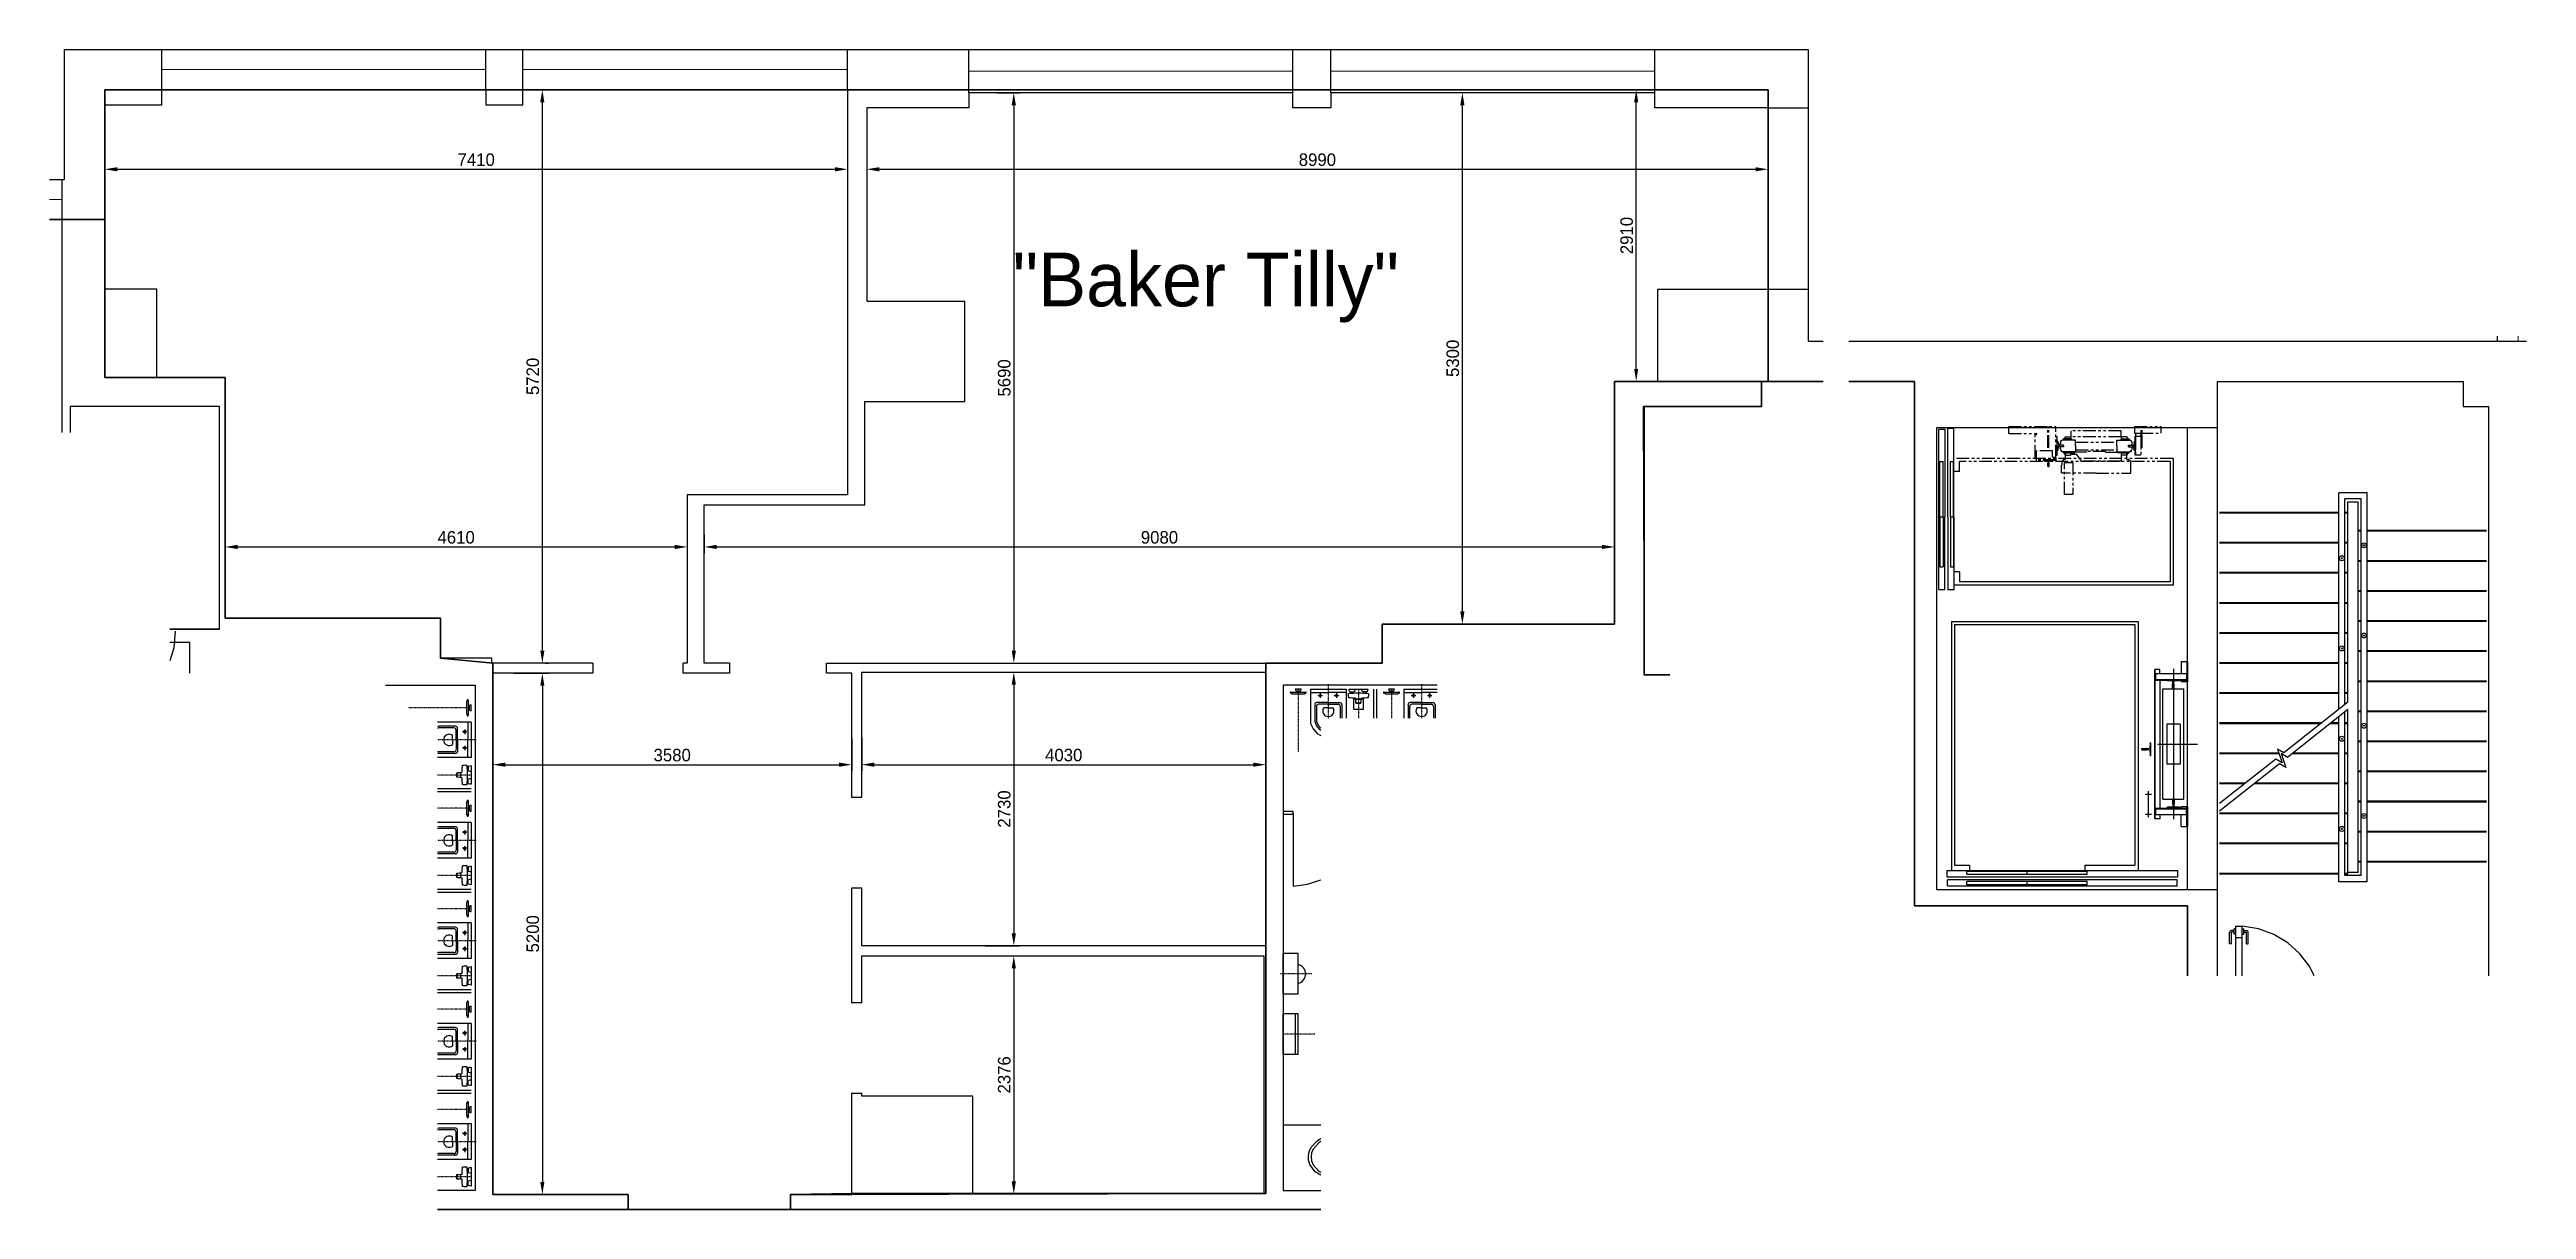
# Model space of a CAD drawing. Header units: millimetres. Extents: x 1205159 to 1229863, y -139562 to -127992.
import ezdxf

# ---------------------------------------------------------------- set-up
doc = ezdxf.new("R2010")
doc.units = ezdxf.units.MM
for name, pattern in [('DASHDOT2', [12.7, 6.35, -3.175, 0, -3.175]), ('HIDDEN2', [4.7625, 3.175, -1.5875]), ('PHANTOMX2', [127, 63.5, -12.7, 12.7, -12.7, 12.7, -12.7])]:
    doc.linetypes.add(name, pattern=pattern)
for name, color, linetype in [('Lift', 7, 'Continuous'), ('Meheccer', 7, 'Continuous'), ('OFFICE_BOUNDARY', 3, 'Continuous'), ('Pillekan', 7, 'Continuous'), ('Qapi', 7, 'Continuous'), ('Santexnika', 7, 'Continuous')]:
    doc.layers.add(name, color=color, linetype=linetype)

msp = doc.modelspace()

# ---------------------------------------------------------------- texts
at = {"color": 0, "transparency": 16777216, "char_height": 125, "attachment_point": 5}
for s, insert in [('7410', (1209414, -129091)), ('8990', (1217804, -129091)), ('4610', (1209214, -132858)), ('9080', (1216229, -132858)), ('3580', (1211369, -135030)), ('4030', (1215274, -135030))]:
    msp.add_mtext(s, dxfattribs=dict(at, insert=insert))
at = {"color": 0, "transparency": 16777216, "char_height": 125, "attachment_point": 5, "rotation": 90}
for s, insert in [('2910', (1220889, -129847)), ('5300', (1219155, -131072)), ('5720', (1209979, -131252)), ('5690', (1214681, -131267)), ('2730', (1214681, -135567)), ('5200', (1209979, -136812)), ('2376', (1214681, -138219))]:
    msp.add_mtext(s, dxfattribs=dict(at, insert=insert))
at = {"color": 1, "lineweight": 30, "insert": (1212176, -130017), "char_height": 536, "attachment_point": 1}
msp.add_mtext_dynamic_manual_height_columns('\\A1;             {\\C256;\\c0;"Baker Tilly"   }', width=16951.92, gutter_width=8.37, heights=[-694], dxfattribs=at)

# ---------------------------------------------------------------- linework, layer by layer
for p, q in [((1205309, -129287), (1205309, -127992)), ((1205309, -127992), (1222699, -127992)), ((1222699, -127992), (1222699, -130902)), ((1206279, -128542), (1206279, -128392)), ((1206279, -128392), (1209509, -128392)), ((1209509, -128392), (1209509, -128542)), ((1209879, -128542), (1209879, -128392)), ((1209879, -128392), (1213119, -128392)), ((1213119, -128392), (1213119, -132432)), ((1205709, -130382), (1205709, -128542)), ((1205709, -128542), (1206279, -128542)), ((1209509, -128542), (1209879, -128542)), ((1205159, -129287), (1205309, -129287)), ((1205283, -129687), (1205159, -129687)), ((1205283, -131812), (1205283, -129687)), ((1206229, -130382), (1205709, -130382)), ((1206229, -131262), (1206229, -130382)), ((1222699, -130902), (1222849, -130902)), ((1223103, -130902), (1229573, -130902)), ((1229573, -130902), (1229573, -130852)), ((1229573, -130902), (1229863, -130902)), ((1206909, -131262), (1206229, -131262)), ((1206909, -133662), (1206909, -131262)), ((1222849, -131302), (1222233, -131302)), ((1222233, -131302), (1222233, -131552)), ((1223758, -131302), (1223103, -131302)), ((1223758, -136532), (1223758, -131302)), ((1226783, -131762), (1226783, -131302)), ((1226783, -131302), (1229233, -131302)), ((1226783, -131762), (1226783, -131302)), ((1226783, -131302), (1229233, -131302)), ((1229233, -131302), (1229233, -131552)), ((1229233, -131302), (1229233, -131552)), ((1206853, -131552), (1205363, -131552)), ((1205363, -131552), (1205363, -131812)), ((1206853, -133772), (1206853, -131552)), ((1222233, -131552), (1221053, -131552)), ((1221053, -131552), (1221064, -134232)), ((1229233, -131552), (1229483, -131552)), ((1229233, -131552), (1229483, -131552)), ((1229483, -131552), (1229483, -137232)), ((1229483, -131552), (1229483, -137232)), ((1223983, -136372), (1223983, -131762)), ((1223983, -131762), (1226783, -131762)), ((1223983, -136372), (1223983, -131762)), ((1223983, -131762), (1226783, -131762)), ((1213119, -132432), (1211519, -132432)), ((1211519, -132432), (1211519, -134112)), ((1206359, -133772), (1206853, -133772)), ((1209059, -133662), (1206909, -133662)), ((1209059, -134062), (1209059, -133662)), ((1206359, -133902), (1206553, -133902)), ((1206553, -133902), (1206553, -134212)), ((1209569, -134062), (1209059, -134062)), ((1209569, -134112), (1209569, -134062)), ((1210579, -134112), (1209569, -134112)), ((1211519, -134112), (1211479, -134112)), ((1208509, -134332), (1209403, -134332)), ((1209403, -134332), (1209403, -139372)), ((1218999, -134332), (1217463, -134332)), ((1217463, -134332), (1217463, -139372)), ((1218999, -134332), (1217463, -134332)), ((1217463, -134332), (1217463, -139372)), ((1221064, -134232), (1221319, -134230)), ((1226483, -136532), (1223758, -136532)), ((1226783, -136372), (1223983, -136372)), ((1226783, -136372), (1223983, -136372)), ((1226483, -137232), (1226483, -136532)), ((1226783, -137232), (1226783, -136372)), ((1226783, -137232), (1226783, -136372)), ((1209403, -139372), (1209029, -139372)), ((1210929, -139562), (1209029, -139562)), ((1217839, -139562), (1212549, -139562)), ((1217463, -139372), (1217839, -139372)), ((1217463, -139372), (1217839, -139372))]:
    msp.add_line(p, q)
at = {"color": 18, "lineweight": 30, "true_color": 0x000000}
for p, q in [((1205709, -128392), (1222299, -128392)), ((1205709, -131262), (1205709, -128392)), ((1222299, -128392), (1222299, -131302)), ((1206909, -131262), (1205709, -131262)), ((1206909, -133662), (1206909, -131262)), ((1222299, -131302), (1220769, -131302)), ((1220769, -131302), (1220769, -133722)), ((1209059, -133662), (1206909, -133662)), ((1209059, -134062), (1209059, -133662)), ((1220769, -133722), (1218449, -133722)), ((1218449, -133722), (1218449, -134112)), ((1209579, -134112), (1209059, -134062)), ((1209579, -139412), (1209579, -134112)), ((1218449, -134112), (1217289, -134112)), ((1217289, -134112), (1217289, -139402)), ((1210929, -139412), (1209579, -139412)), ((1210929, -139562), (1210929, -139412)), ((1212549, -139562), (1210929, -139562)), ((1213159, -139402), (1212549, -139412)), ((1212549, -139412), (1212549, -139562)), ((1217289, -139402), (1213159, -139402))]:
    msp.add_line(p, q, dxfattribs=at)
at = {"color": 0, "lineweight": -2, "transparency": 16777216}
for p, q in [((1210105, -128392), (1210136, -128392)), ((1214607, -128422), (1214839, -128422)), ((1219755, -128422), (1219187, -128422)), ((1221015, -128392), (1221046, -128392)), ((1210074, -133987), (1210074, -128517)), ((1214776, -128547), (1214776, -133987)), ((1219250, -133597), (1219250, -128547)), ((1220984, -131177), (1220984, -128517)), ((1205709, -129051), (1205709, -129249)), ((1205834, -129186), (1212994, -129186)), ((1213119, -129051), (1213119, -129249)), ((1213309, -129001), (1213309, -129249)), ((1213434, -129186), (1222174, -129186)), ((1222299, -129001), (1222299, -129249)), ((1221015, -131302), (1221046, -131302)), ((1206909, -132493), (1206909, -133016)), ((1211519, -132766), (1211519, -133016)), ((1211689, -132829), (1211689, -133016)), ((1207034, -132953), (1211394, -132953)), ((1211814, -132953), (1220644, -132953)), ((1220769, -132975), (1220769, -133016)), ((1219577, -133722), (1219187, -133722)), ((1210105, -134112), (1210136, -134112)), ((1214607, -134112), (1214839, -134112)), ((1209789, -134212), (1210136, -134212)), ((1210074, -134337), (1210074, -139287)), ((1214289, -134202), (1214839, -134202)), ((1214776, -134327), (1214776, -136807)), ((1217289, -134540), (1217289, -135187)), ((1209579, -134738), (1209579, -135187)), ((1213159, -134863), (1213159, -135187)), ((1213259, -134858), (1213259, -135187)), ((1209704, -135125), (1213034, -135125)), ((1213384, -135125), (1217164, -135125)), ((1214489, -136932), (1214839, -136932)), ((1214620, -137032), (1214839, -137032)), ((1214776, -137157), (1214776, -139282)), ((1209789, -139412), (1210136, -139412)), ((1214625, -139407), (1214839, -139407))]:
    msp.add_line(p, q, dxfattribs=at)
at = {"color": 5, "lineweight": 5}
for p, q in [((1205159, -129487), (1205283, -129487)), ((1229780, -130852), (1229780, -130902))]:
    msp.add_line(p, q, dxfattribs=at)
at = {"color": 1, "lineweight": 30}
for p, q in [((1205159, -129687), (1205709, -129687)), ((1205709, -129687), (1205709, -131262)), ((1205709, -131262), (1206909, -131262)), ((1206909, -131262), (1206909, -133662)), ((1220769, -133722), (1220769, -131302)), ((1220769, -131302), (1222299, -131302)), ((1222233, -131552), (1222233, -131302)), ((1222299, -131302), (1222849, -131302)), ((1223103, -131302), (1223758, -131302)), ((1223758, -131302), (1223758, -136532)), ((1221064, -134228), (1221064, -131552)), ((1221064, -131552), (1222233, -131552)), ((1206853, -133772), (1206359, -133772)), ((1206909, -133662), (1209059, -133662)), ((1209059, -133662), (1209059, -134062)), ((1218449, -134112), (1218449, -133722)), ((1218449, -133722), (1220769, -133722)), ((1209059, -134062), (1209579, -134112)), ((1209579, -134112), (1209579, -139412)), ((1217289, -139402), (1217289, -134112)), ((1217289, -134112), (1218449, -134112)), ((1221319, -134227), (1221064, -134228)), ((1223758, -136532), (1226483, -136532)), ((1226483, -136532), (1226483, -137232)), ((1209029, -139562), (1217839, -139562)), ((1209579, -139412), (1210929, -139412)), ((1210929, -139412), (1210929, -139562)), ((1210929, -139562), (1212549, -139562)), ((1212549, -139412), (1217289, -139402)), ((1212549, -139562), (1212549, -139412))]:
    msp.add_line(p, q, dxfattribs=at)
for points in [[(1206279, -128392), (1206279, -127992)], [(1209509, -128392), (1209509, -127992)], [(1209879, -128392), (1209879, -127992)], [(1213119, -128392), (1213119, -127992)], [(1214329, -128422), (1214329, -127992)], [(1217559, -128422), (1217559, -127992)], [(1217939, -128422), (1217939, -127992)], [(1221169, -128422), (1221169, -127992)], [(1221199, -131302), (1221199, -130382), (1222299, -130382), (1222299, -128572), (1221169, -128572), (1221169, -128422), (1217939, -128422), (1217939, -128572), (1217559, -128572), (1217559, -128422), (1214329, -128422), (1214329, -128572), (1213309, -128572), (1213309, -130502)], [(1222299, -128572), (1222699, -128572)], [(1205283, -129882), (1205283, -129287)], [(1222299, -130382), (1222699, -130382)], [(1211939, -134112), (1211689, -134112), (1211689, -132532), (1213289, -132532), (1213289, -131502), (1214289, -131502), (1214289, -130502)], [(1213309, -130502), (1214289, -130502)], [(1212909, -134112), (1218449, -134112), (1218449, -133722), (1220769, -133722), (1220769, -131302), (1221199, -131302)], [(1226483, -136372), (1226483, -131762)], [(1226783, -136372), (1226783, -131762)], [(1210579, -134112), (1210579, -134212), (1209579, -134212), (1209579, -139412), (1210929, -139412), (1210929, -139562)], [(1211939, -134112), (1211939, -134212), (1211479, -134212), (1211479, -134112)], [(1213259, -135452), (1213159, -135452), (1213159, -134212), (1212909, -134212), (1212909, -134112)], [(1213259, -135452), (1213259, -134202), (1217289, -134202), (1217289, -136932), (1213259, -136932), (1213259, -136352)], [(1213259, -137502), (1213159, -137502), (1213159, -136352), (1213259, -136352)], [(1213259, -137502), (1213259, -137032), (1217269, -137032), (1217269, -139402), (1214369, -139402), (1214369, -138432), (1213259, -138432), (1213259, -138402)], [(1212549, -139412), (1213159, -139412), (1213159, -138402), (1213259, -138402)], [(1212549, -139562), (1212549, -139412)]]:
    msp.add_lwpolyline(points)
at = {"color": 5, "lineweight": 5}
for points in [[(1206279, -128192), (1209509, -128192)], [(1209879, -128192), (1213119, -128192)], [(1217559, -128207), (1214329, -128207)], [(1221169, -128207), (1217939, -128207)]]:
    msp.add_lwpolyline(points, dxfattribs=at)
at = {"color": 0, "transparency": 16777216}
for points in [[(1210053, -128517), (1210094, -128517), (1210074, -128392)], [(1214755, -128547), (1214797, -128547), (1214776, -128422)], [(1219229, -128547), (1219271, -128547), (1219250, -128422)], [(1220963, -128517), (1221004, -128517), (1220984, -128392)], [(1205834, -129165), (1205834, -129207), (1205709, -129186)], [(1212994, -129165), (1212994, -129207), (1213119, -129186)], [(1213434, -129165), (1213434, -129207), (1213309, -129186)], [(1222174, -129165), (1222174, -129207), (1222299, -129186)], [(1220963, -131177), (1221004, -131177), (1220984, -131302)], [(1207034, -132932), (1207034, -132974), (1206909, -132953)], [(1211394, -132932), (1211394, -132974), (1211519, -132953)], [(1211814, -132932), (1211814, -132974), (1211689, -132953)], [(1220644, -132932), (1220644, -132974), (1220769, -132953)], [(1219229, -133597), (1219271, -133597), (1219250, -133722)], [(1210053, -133987), (1210094, -133987), (1210074, -134112)], [(1214755, -133987), (1214797, -133987), (1214776, -134112)], [(1210053, -134337), (1210094, -134337), (1210074, -134212)], [(1214755, -134327), (1214797, -134327), (1214776, -134202)], [(1209704, -135104), (1209704, -135146), (1209579, -135125)], [(1213034, -135104), (1213034, -135146), (1213159, -135125)], [(1213384, -135104), (1213384, -135146), (1213259, -135125)], [(1217164, -135104), (1217164, -135146), (1217289, -135125)], [(1214755, -136807), (1214797, -136807), (1214776, -136932)], [(1214755, -137157), (1214797, -137157), (1214776, -137032)], [(1210053, -139287), (1210094, -139287), (1210074, -139412)], [(1214755, -139282), (1214797, -139282), (1214776, -139407)]]:
    msp.add_solid(points, dxfattribs=at)
at = {"layer": 'Lift'}
for p, q in [((1224003, -131777), (1224063, -131777)), ((1224003, -133377), (1224003, -131777)), ((1224063, -131777), (1224063, -132652)), ((1224153, -131772), (1224093, -131772)), ((1224093, -132652), (1224093, -131772)), ((1224153, -132652), (1224153, -131772)), ((1224699, -131822), (1224699, -131752)), ((1224012, -132652), (1224012, -132102)), ((1224012, -132102), (1224044, -132102)), ((1224044, -132652), (1224044, -132102)), ((1224117, -132102), (1224149, -132102)), ((1224117, -132652), (1224117, -132102)), ((1224149, -132652), (1224149, -132102)), ((1224208, -132202), (1224208, -132102)), ((1226308, -132102), (1226308, -133302)), ((1226338, -132071), (1226338, -133333)), ((1224208, -132202), (1224153, -132202)), ((1224012, -132652), (1224012, -133152)), ((1224012, -132652), (1224044, -132652)), ((1224044, -132652), (1224044, -133152)), ((1224063, -133377), (1224063, -132652)), ((1224093, -132652), (1224093, -133382)), ((1224117, -132652), (1224149, -132652)), ((1224117, -132652), (1224117, -133152)), ((1224149, -132652), (1224149, -133152)), ((1224153, -132652), (1224153, -133382)), ((1224012, -133152), (1224044, -133152)), ((1224117, -133152), (1224149, -133152)), ((1224003, -133377), (1224063, -133377)), ((1224153, -133382), (1224093, -133382)), ((1224208, -133202), (1224153, -133202)), ((1226338, -133333), (1224153, -133333)), ((1224208, -133202), (1224208, -133302)), ((1226308, -133302), (1224208, -133302)), ((1224127, -133697), (1224127, -136182)), ((1224127, -133697), (1225989, -133697)), ((1224158, -133727), (1224158, -136127)), ((1224158, -133727), (1225958, -133727)), ((1225958, -133727), (1225958, -136127)), ((1225989, -133697), (1225989, -136182)), ((1226418, -134096), (1226418, -134216)), ((1226418, -134096), (1226483, -134096)), ((1226477, -134096), (1226477, -134296)), ((1226483, -134096), (1226483, -134296)), ((1226207, -134175), (1226157, -134175)), ((1226157, -135665), (1226157, -134175)), ((1226160, -135665), (1226160, -134175)), ((1226167, -134216), (1226473, -134216)), ((1226167, -134281), (1226167, -134216)), ((1226167, -134275), (1226473, -134275)), ((1226167, -134281), (1226473, -134281)), ((1226207, -134216), (1226207, -134175)), ((1226207, -134281), (1226207, -135559)), ((1226237, -134370), (1226447, -134370)), ((1226237, -135470), (1226237, -134370)), ((1226279, -134281), (1226406, -134281)), ((1226279, -134285), (1226279, -134281)), ((1226331, -134291), (1226282, -134289)), ((1226334, -134369), (1226334, -134325)), ((1226335, -134370), (1226334, -134369)), ((1226349, -134370), (1226335, -134370)), ((1226349, -134370), (1226335, -134370)), ((1226337, -134321), (1226337, -134298)), ((1226342, -134170), (1226342, -135670)), ((1226347, -134321), (1226347, -134298)), ((1226349, -134370), (1226350, -134369)), ((1226350, -134369), (1226350, -134325)), ((1226402, -134289), (1226354, -134291)), ((1226406, -134285), (1226406, -134281)), ((1226418, -134281), (1226418, -134296)), ((1226418, -134296), (1226483, -134296)), ((1226447, -135470), (1226447, -134370)), ((1226473, -134216), (1226473, -134281)), ((1226276, -134720), (1226276, -135120)), ((1226409, -134720), (1226276, -134720)), ((1226409, -134720), (1226409, -135120)), ((1226028, -134962), (1226029, -134962)), ((1226028, -134962), (1226028, -134977)), ((1226028, -134962), (1226028, -134977)), ((1226028, -134977), (1226028, -134962)), ((1226028, -134977), (1226029, -134978)), ((1226029, -134962), (1226073, -134962)), ((1226029, -134978), (1226073, -134978)), ((1226077, -134965), (1226099, -134965)), ((1226077, -134975), (1226099, -134975)), ((1226109, -134910), (1226106, -134958)), ((1226106, -134981), (1226109, -135029)), ((1226113, -134906), (1226117, -134906)), ((1226113, -135033), (1226117, -135033)), ((1226117, -135033), (1226117, -134906)), ((1226187, -134920), (1226583, -134920)), ((1226409, -135120), (1226276, -135120)), ((1226063, -135420), (1226123, -135420)), ((1226063, -135620), (1226123, -135620)), ((1226093, -135650), (1226093, -135389)), ((1226167, -135623), (1226167, -135558)), ((1226167, -135558), (1226473, -135558)), ((1226167, -135564), (1226473, -135564)), ((1226167, -135623), (1226473, -135623)), ((1226207, -135623), (1226207, -135665)), ((1226237, -135470), (1226447, -135470)), ((1226279, -135554), (1226279, -135558)), ((1226279, -135558), (1226406, -135558)), ((1226331, -135548), (1226282, -135550)), ((1226335, -135470), (1226334, -135470)), ((1226334, -135470), (1226334, -135514)), ((1226349, -135470), (1226335, -135470)), ((1226349, -135470), (1226335, -135470)), ((1226337, -135519), (1226337, -135541)), ((1226347, -135519), (1226347, -135541)), ((1226349, -135470), (1226350, -135470)), ((1226350, -135470), (1226350, -135514)), ((1226402, -135550), (1226354, -135548)), ((1226406, -135554), (1226406, -135558)), ((1226418, -135543), (1226483, -135543)), ((1226418, -135558), (1226418, -135543)), ((1226418, -135743), (1226418, -135623)), ((1226473, -135623), (1226473, -135558)), ((1226477, -135743), (1226477, -135543)), ((1226483, -135543), (1226483, -135743)), ((1226207, -135665), (1226157, -135665)), ((1226418, -135743), (1226483, -135743)), ((1224083, -136182), (1224083, -136242)), ((1224083, -136182), (1226383, -136182)), ((1224083, -136242), (1226383, -136242)), ((1224088, -136332), (1224088, -136272)), ((1226378, -136272), (1224088, -136272)), ((1224088, -136332), (1226378, -136332)), ((1224158, -136127), (1224308, -136127)), ((1224283, -136218), (1224283, -136186)), ((1224283, -136186), (1225483, -136186)), ((1224283, -136218), (1225483, -136218)), ((1225483, -136291), (1224283, -136291)), ((1224283, -136323), (1224283, -136291)), ((1225483, -136323), (1224283, -136323)), ((1224308, -136127), (1224308, -136182)), ((1224883, -136218), (1224883, -136186)), ((1224883, -136323), (1224883, -136291)), ((1225458, -136127), (1225958, -136127)), ((1225458, -136127), (1225458, -136182)), ((1225483, -136218), (1225483, -136186)), ((1225483, -136323), (1225483, -136291)), ((1226378, -136332), (1226378, -136272)), ((1226383, -136182), (1226383, -136242))]:
    msp.add_line(p, q, dxfattribs=at)
at = {"layer": 'Lift', "linetype": 'PHANTOMX2', "ltscale": 2}
for p, q in [((1224699, -131752), (1225169, -131752)), ((1224699, -131822), (1224974, -131822)), ((1224964, -131832), (1224974, -131832)), ((1224964, -132060), (1224964, -131832)), ((1225091, -131965), (1225091, -131752)), ((1225101, -131965), (1225101, -131752)), ((1225169, -132060), (1225169, -131752)), ((1225169, -131853), (1225184, -131853)), ((1225180, -131853), (1225180, -132038)), ((1225184, -132038), (1225184, -131853)), ((1225184, -131946), (1225184, -131901)), ((1225184, -131901), (1225185, -131901)), ((1225193, -131908), (1225195, -131937)), ((1225216, -131921), (1225211, -131921)), ((1225211, -131927), (1225211, -131921)), ((1225216, -131906), (1225246, -131876)), ((1225216, -131906), (1225216, -131921)), ((1225366, -131888), (1225223, -131888)), ((1225223, -131899), (1225223, -131888)), ((1225326, -131876), (1225246, -131876)), ((1225256, -131876), (1225256, -131871)), ((1225271, -131856), (1225316, -131856)), ((1225316, -131856), (1225316, -131862)), ((1225321, -131862), (1225316, -131862)), ((1225821, -131796), (1225321, -131796)), ((1225321, -131862), (1225321, -131796)), ((1225821, -131856), (1225321, -131856)), ((1225321, -131862), (1225321, -131856)), ((1225326, -131876), (1225326, -131888)), ((1225366, -131946), (1225366, -131888)), ((1225366, -131908), (1225776, -131908)), ((1225776, -131946), (1225776, -131888)), ((1225776, -131888), (1225919, -131888)), ((1225816, -131876), (1225816, -131888)), ((1225816, -131876), (1225896, -131876)), ((1225821, -131862), (1225821, -131796)), ((1225821, -131862), (1225821, -131856)), ((1225821, -131862), (1225826, -131862)), ((1225826, -131856), (1225826, -131862)), ((1225871, -131856), (1225826, -131856)), ((1225886, -131876), (1225886, -131871)), ((1225926, -131906), (1225896, -131876)), ((1225919, -131899), (1225919, -131888)), ((1225926, -131906), (1225926, -131921)), ((1225926, -131921), (1225931, -131921)), ((1225931, -131927), (1225931, -131921)), ((1225950, -131908), (1225947, -131937)), ((1225953, -131752), (1225953, -131817)), ((1225953, -131752), (1226218, -131752)), ((1225953, -131817), (1225963, -131817)), ((1225958, -131853), (1225958, -132038)), ((1225963, -131853), (1225958, -131853)), ((1225958, -131946), (1225958, -131901)), ((1225958, -131901), (1225958, -131901)), ((1225963, -131817), (1225963, -131853)), ((1225963, -131817), (1226013, -131817)), ((1225963, -132038), (1225963, -131853)), ((1226013, -131853), (1225963, -131853)), ((1225963, -131853), (1225963, -132036)), ((1226013, -131817), (1226218, -131817)), ((1226013, -131837), (1226013, -131853)), ((1226018, -131853), (1226013, -131853)), ((1226018, -131853), (1226018, -132038)), ((1226021, -131965), (1226021, -131752)), ((1226023, -131827), (1226028, -131827)), ((1226028, -131817), (1226028, -131827)), ((1226031, -131965), (1226031, -131752)), ((1226218, -131752), (1226218, -131817)), ((1226338, -132071), (1224153, -132071)), ((1226308, -132102), (1224208, -132102)), ((1224964, -132060), (1224976, -132060)), ((1225136, -131995), (1224976, -131995)), ((1224976, -132090), (1224976, -131995)), ((1225171, -132085), (1224976, -132085)), ((1225171, -132090), (1224976, -132090)), ((1225096, -132090), (1225052, -132090)), ((1225052, -132090), (1225052, -132090)), ((1225059, -132098), (1225088, -132100)), ((1225088, -132118), (1225092, -132114)), ((1225088, -132151), (1225088, -132118)), ((1225088, -132151), (1225089, -132152)), ((1225096, -132152), (1225089, -132152)), ((1225092, -132114), (1225092, -132105)), ((1225096, -132090), (1225141, -132090)), ((1225096, -132152), (1225103, -132152)), ((1225100, -132114), (1225100, -132105)), ((1225104, -132118), (1225100, -132114)), ((1225104, -132151), (1225103, -132152)), ((1225104, -132151), (1225104, -132118)), ((1225133, -132098), (1225105, -132100)), ((1225136, -132053), (1225136, -131995)), ((1225141, -132090), (1225141, -132090)), ((1225171, -132060), (1225143, -132060)), ((1225144, -132060), (1225169, -132060)), ((1225169, -132038), (1225184, -132038)), ((1225171, -132090), (1225171, -132060)), ((1225184, -131946), (1225184, -131990)), ((1225184, -131990), (1225185, -131990)), ((1225193, -131983), (1225195, -131954)), ((1225209, -131942), (1225200, -131942)), ((1225209, -131950), (1225200, -131950)), ((1225213, -131938), (1225209, -131942)), ((1225213, -131954), (1225209, -131950)), ((1225214, -131927), (1225211, -131927)), ((1225217, -131964), (1225212, -131964)), ((1225212, -131970), (1225212, -131964)), ((1225216, -131970), (1225212, -131970)), ((1225245, -131938), (1225213, -131938)), ((1225245, -131954), (1225213, -131954)), ((1225214, -131927), (1225214, -131937)), ((1225247, -131937), (1225214, -131937)), ((1225216, -131970), (1225216, -131986)), ((1225216, -131986), (1225246, -132016)), ((1225247, -131954), (1225217, -131954)), ((1225217, -131961), (1225217, -131954)), ((1225217, -131964), (1225217, -131961)), ((1225223, -131993), (1225223, -132003)), ((1225366, -132003), (1225223, -132003)), ((1225229, -132137), (1225226, -132137)), ((1225226, -132214), (1225226, -132137)), ((1225229, -132095), (1225229, -132119)), ((1225229, -132095), (1225239, -132095)), ((1225229, -132119), (1225229, -132137)), ((1225245, -131938), (1225246, -131939)), ((1225245, -131954), (1225246, -131953)), ((1225246, -131946), (1225246, -131939)), ((1225246, -131946), (1225246, -131953)), ((1225326, -132016), (1225246, -132016)), ((1225247, -131954), (1225247, -131937)), ((1225266, -132080), (1225254, -132080)), ((1225256, -132021), (1225256, -132016)), ((1225266, -132080), (1225266, -132022)), ((1225271, -132017), (1225275, -132017)), ((1225271, -132036), (1225316, -132036)), ((1225275, -132014), (1225275, -132017)), ((1225275, -132014), (1225359, -132014)), ((1225379, -132030), (1225316, -132030)), ((1225316, -132030), (1225316, -132036)), ((1225326, -132003), (1225326, -132016)), ((1225359, -132014), (1225359, -132009)), ((1225359, -132009), (1225360, -132009)), ((1225476, -132009), (1225360, -132009)), ((1225366, -131946), (1225366, -132003)), ((1225366, -131983), (1225776, -131983)), ((1225426, -132096), (1225379, -132030)), ((1225821, -132096), (1225426, -132096)), ((1225666, -132001), (1225476, -132001)), ((1225476, -132009), (1225476, -132001)), ((1225666, -132009), (1225666, -132001)), ((1225666, -132009), (1225783, -132009)), ((1225776, -131946), (1225776, -132003)), ((1225776, -132003), (1225919, -132003)), ((1225783, -132014), (1225783, -132009)), ((1225783, -132009), (1225783, -132009)), ((1225867, -132014), (1225783, -132014)), ((1225816, -132003), (1225816, -132016)), ((1225816, -132016), (1225896, -132016)), ((1225821, -132030), (1225821, -132096)), ((1225826, -132030), (1225821, -132030)), ((1225826, -132030), (1225826, -132036)), ((1225871, -132036), (1225826, -132036)), ((1225867, -132014), (1225867, -132017)), ((1225871, -132017), (1225867, -132017)), ((1225876, -132080), (1225876, -132022)), ((1225876, -132080), (1225889, -132080)), ((1225886, -132021), (1225886, -132016)), ((1225895, -131937), (1225928, -131937)), ((1225895, -131954), (1225895, -131937)), ((1225895, -131954), (1225925, -131954)), ((1225897, -131938), (1225896, -131939)), ((1225896, -131946), (1225896, -131939)), ((1225896, -131946), (1225896, -131953)), ((1225897, -131954), (1225896, -131953)), ((1225926, -131986), (1225896, -132016)), ((1225897, -131938), (1225930, -131938)), ((1225897, -131954), (1225930, -131954)), ((1225913, -132095), (1225904, -132095)), ((1225913, -132095), (1225913, -132119)), ((1225913, -132119), (1225913, -132137)), ((1225913, -132137), (1225916, -132137)), ((1225916, -132214), (1225916, -132137)), ((1225919, -131993), (1225919, -132003)), ((1225925, -131961), (1225925, -131954)), ((1225925, -131964), (1225925, -131961)), ((1225925, -131964), (1225930, -131964)), ((1225926, -131970), (1225926, -131986)), ((1225926, -131970), (1225930, -131970)), ((1225928, -131927), (1225928, -131937)), ((1225928, -131927), (1225931, -131927)), ((1225930, -131938), (1225934, -131942)), ((1225930, -131954), (1225934, -131950)), ((1225930, -131970), (1225930, -131964)), ((1225934, -131942), (1225942, -131942)), ((1225934, -131950), (1225942, -131950)), ((1225950, -131983), (1225947, -131954)), ((1225958, -131946), (1225958, -131990)), ((1225958, -131990), (1225958, -131990)), ((1226018, -132038), (1225958, -132038)), ((1225229, -132214), (1225226, -132214)), ((1225229, -132214), (1225229, -132217)), ((1225571, -132217), (1225229, -132217)), ((1225571, -132217), (1225913, -132217)), ((1225913, -132214), (1225913, -132217)), ((1225913, -132214), (1225916, -132214))]:
    msp.add_line(p, q, dxfattribs=at)
msp.add_lwpolyline([(1225255, -132431), (1225255, -132111), (1225338, -132111), (1225338, -132431)], close=True, dxfattribs=at)
at = {"layer": 'Lift', "extrusion": (0, 0, -1)}
for centre in [(-1226093, -135420), (-1226093, -135620)]:
    msp.add_circle(centre, 4, dxfattribs=at)
at = {"layer": 'Lift', "linetype": 'PHANTOMX2', "ltscale": 2}
for centre, radius, start, end in [((1224974, -131827), 5, -90, 90), ((1225185, -131909), 8, 4.5177, 90), ((1225271, -131871), 15, 109.4712, 180), ((1225271, -131871), 15, 90, 109.4712), ((1225871, -131871), 15, 0, 90), ((1226023, -131837), 10, 90, 180), ((1225060, -132090), 8, 180, -94.5177), ((1225087, -132105), 5, 0, 85.4823), ((1225105, -132105), 5, 94.5177, 180), ((1225133, -132090), 8, -85.4823, 0), ((1225143, -132053), 7, 180, -90), ((1225185, -131982), 8, -90, -4.5177), ((1225200, -131937), 5, -175.4823, -90), ((1225200, -131955), 5, 90, 175.4823), ((1225254, -132095), 15, 90, 180), ((1225271, -132021), 15, 180, -109.4712), ((1225271, -132022), 5, 90, 180), ((1225271, -132021), 15, -109.4712, -90), ((1225871, -132022), 5, 0, 90), ((1225871, -132021), 15, -90, 0), ((1225889, -132095), 15, 0, 90)]:
    msp.add_arc(centre, radius, start, end, dxfattribs=at)
at = {"layer": 'Lift', "extrusion": (0, 0, -1)}
for centre, radius, start, end in [((-1226283, -134285), 4, -86.869, 0), ((-1226330, -134298), 7, 93.131, 180), ((-1226332, -134321), 5, 180, -114.3305), ((-1226354, -134298), 7, 0, 86.869), ((-1226352, -134321), 5, -65.6695, 0), ((-1226402, -134285), 4, 180, -93.131), ((-1226077, -134960), 5, -90, -24.3305), ((-1226077, -134980), 5, 24.3305, 90), ((-1226099, -134958), 7, -176.869, -90), ((-1226099, -134982), 7, 90, 176.869), ((-1226113, -134910), 4, 3.131, 90), ((-1226113, -135029), 4, -90, -3.131), ((-1226283, -135554), 4, 0, 86.869), ((-1226330, -135541), 7, 180, -93.131), ((-1226332, -135519), 5, 114.3305, 180), ((-1226352, -135519), 5, 0, 65.6695), ((-1226354, -135541), 7, -86.869, 0), ((-1226402, -135554), 4, 93.131, 180)]:
    msp.add_arc(centre, radius, start, end, dxfattribs=at)
at = {"layer": 'Lift', "linetype": 'PHANTOMX2', "ltscale": 2, "extrusion": (0, 0, -1)}
for centre, major_axis, start_param, end_param in [((1225958, -131909), (5.66, -5.66), 2.435043, 3.926991), ((1225942, -131937), (3.54, -3.54), 5.576636, 0.785398), ((1225942, -131955), (-3.54, -3.54), 2.356194, 3.848142), ((1225958, -131982), (5.66, -5.66), 0.785398, 2.277346)]:
    msp.add_ellipse(centre, major_axis=major_axis, ratio=1, start_param=start_param, end_param=end_param, dxfattribs=at)
at = {"layer": 'Meheccer'}
for p, q in [((1227993, -134573), (1227993, -132412)), ((1228273, -132412), (1227993, -132412)), ((1228273, -136292), (1228273, -132412)), ((1228053, -134526), (1228053, -132472)), ((1228213, -132472), (1228053, -132472)), ((1228213, -136232), (1228213, -132472)), ((1228053, -136232), (1228053, -134600)), ((1227993, -136292), (1227993, -134647)), ((1228273, -136292), (1227993, -136292)), ((1228213, -136232), (1228053, -136232))]:
    msp.add_line(p, q, dxfattribs=at)
for centre, radius in [((1228023, -133066), 25), ((1228023, -133066), 5), ((1228243, -132937), 25), ((1228243, -132937), 5), ((1228243, -133837), 25), ((1228023, -133966), 25), ((1228023, -134866), 25), ((1228023, -134866), 5), ((1228243, -134737), 25), ((1228243, -135637), 25), ((1228023, -135766), 25), ((1228023, -135766), 5)]:
    msp.add_circle(centre, radius, dxfattribs=at)
at = {"layer": 'Meheccer', "linetype": 'HIDDEN2'}
for centre in [(1228243, -133837), (1228023, -133966), (1228243, -134737), (1228243, -135637)]:
    msp.add_circle(centre, 5, dxfattribs=at)
at = {"layer": 'OFFICE_BOUNDARY'}
msp.add_lwpolyline([(1205709, -128392), (1222299, -128392), (1222299, -131302), (1220769, -131302), (1220769, -133722), (1218449, -133722), (1218449, -134112), (1217289, -134112), (1217289, -139402), (1213159, -139402), (1212549, -139412), (1212549, -139562), (1210929, -139562), (1210929, -139412), (1209579, -139412), (1209579, -134112), (1209059, -134062), (1209059, -133662), (1206909, -133662), (1206909, -131262), (1205709, -131262), (1205709, -128392)], close=True, dxfattribs=at)
at = {"layer": 'Pillekan'}
for p, q in [((1227993, -132609), (1226803, -132609)), ((1227993, -132616), (1226803, -132616)), ((1228083, -132609), (1228053, -132609)), ((1228083, -132616), (1228053, -132616)), ((1228083, -134502), (1228083, -132502)), ((1228083, -132502), (1228183, -132502)), ((1228183, -136202), (1228183, -132502)), ((1227993, -132909), (1226803, -132909)), ((1228083, -132909), (1228053, -132909)), ((1228183, -132787), (1228213, -132787)), ((1228183, -132794), (1228213, -132794)), ((1228273, -132787), (1229463, -132787)), ((1228273, -132794), (1229463, -132794)), ((1227993, -132916), (1226803, -132916)), ((1228083, -132916), (1228053, -132916)), ((1228183, -133087), (1228213, -133087)), ((1228183, -133094), (1228213, -133094)), ((1228273, -133087), (1229463, -133087)), ((1228273, -133094), (1229463, -133094)), ((1227993, -133209), (1226803, -133209)), ((1227993, -133216), (1226803, -133216)), ((1228083, -133209), (1228053, -133209)), ((1228083, -133216), (1228053, -133216)), ((1228183, -133387), (1228213, -133387)), ((1228183, -133394), (1228213, -133394)), ((1228273, -133387), (1229463, -133387)), ((1228273, -133394), (1229463, -133394)), ((1227993, -133509), (1226803, -133509)), ((1227993, -133516), (1226803, -133516)), ((1228083, -133509), (1228053, -133509)), ((1228083, -133516), (1228053, -133516)), ((1227993, -133809), (1226803, -133809)), ((1227993, -133816), (1226803, -133816)), ((1228083, -133809), (1228053, -133809)), ((1228083, -133816), (1228053, -133816)), ((1228183, -133687), (1228213, -133687)), ((1228183, -133694), (1228213, -133694)), ((1228273, -133687), (1229463, -133687)), ((1228273, -133694), (1229463, -133694)), ((1227993, -134109), (1226803, -134109)), ((1227993, -134116), (1226803, -134116)), ((1228083, -134109), (1228053, -134109)), ((1228083, -134116), (1228053, -134116)), ((1228183, -133987), (1228213, -133987)), ((1228183, -133994), (1228213, -133994)), ((1228273, -133987), (1229463, -133987)), ((1228273, -133994), (1229463, -133994)), ((1228183, -134287), (1228213, -134287)), ((1228183, -134294), (1228213, -134294)), ((1228273, -134287), (1229463, -134287)), ((1228273, -134294), (1229463, -134294)), ((1227993, -134409), (1226803, -134409)), ((1227993, -134416), (1226803, -134416)), ((1228083, -134409), (1228053, -134409)), ((1228083, -134416), (1228053, -134416)), ((1228083, -136216), (1228083, -134576)), ((1228183, -134587), (1228213, -134587)), ((1228183, -134594), (1228213, -134594)), ((1228273, -134587), (1229463, -134587)), ((1228273, -134594), (1229463, -134594)), ((1227821, -134709), (1226803, -134709)), ((1227812, -134716), (1226803, -134716)), ((1227993, -134716), (1227906, -134716)), ((1227993, -134709), (1227915, -134709)), ((1228083, -134709), (1228053, -134709)), ((1228083, -134716), (1228053, -134716)), ((1228183, -134887), (1228213, -134887)), ((1228273, -134887), (1229463, -134887)), ((1227394, -135009), (1226803, -135009)), ((1227396, -135016), (1226803, -135016)), ((1227420, -135016), (1227418, -135016)), ((1227993, -135016), (1227526, -135016)), ((1227993, -135009), (1227535, -135009)), ((1228083, -135009), (1228053, -135009)), ((1228083, -135016), (1228053, -135016)), ((1228183, -134894), (1228213, -134894)), ((1228273, -134894), (1229463, -134894)), ((1227061, -135309), (1226803, -135309)), ((1227052, -135316), (1226803, -135316)), ((1227993, -135316), (1227146, -135316)), ((1227993, -135309), (1227155, -135309)), ((1228083, -135309), (1228053, -135309)), ((1228083, -135316), (1228053, -135316)), ((1228183, -135187), (1228213, -135187)), ((1228183, -135194), (1228213, -135194)), ((1228273, -135187), (1229463, -135187)), ((1228273, -135194), (1229463, -135194)), ((1227993, -135609), (1226803, -135609)), ((1227993, -135616), (1226803, -135616)), ((1228083, -135609), (1228053, -135609)), ((1228083, -135616), (1228053, -135616)), ((1228183, -135487), (1228213, -135487)), ((1228183, -135494), (1228213, -135494)), ((1228273, -135487), (1229463, -135487)), ((1228273, -135494), (1229463, -135494)), ((1228183, -135787), (1228213, -135787)), ((1228183, -135794), (1228213, -135794)), ((1228273, -135787), (1229463, -135787)), ((1228273, -135794), (1229463, -135794)), ((1227993, -135909), (1226803, -135909)), ((1227993, -135916), (1226803, -135916)), ((1228083, -135909), (1228053, -135909)), ((1228083, -135916), (1228053, -135916)), ((1228183, -136087), (1228213, -136087)), ((1228183, -136094), (1228213, -136094)), ((1228273, -136087), (1229463, -136087)), ((1228273, -136094), (1229463, -136094)), ((1227993, -136209), (1226803, -136209)), ((1227993, -136216), (1226803, -136216)), ((1228083, -136209), (1228053, -136209)), ((1228083, -136216), (1228053, -136216)), ((1228183, -136202), (1228083, -136202))]:
    msp.add_line(p, q, dxfattribs=at)
at = {"layer": 'Pillekan', "linetype": 'Continuous'}
for points in [[(1228083, -134502), (1227443, -135008), (1227380, -134970), (1227426, -135108), (1227364, -135070), (1226803, -135513)], [(1228083, -134576), (1227479, -135053), (1227417, -135015), (1227463, -135153), (1227401, -135115), (1226803, -135587)]]:
    msp.add_lwpolyline(points, dxfattribs=at)
at = {"layer": 'Qapi', "linetype": 'Continuous'}
for p, q in [((1226902, -136913), (1226902, -136797)), ((1226902, -136913), (1226902, -136797)), ((1226947, -136779), (1226920, -136779)), ((1226947, -136779), (1226920, -136779)), ((1226947, -136779), (1226920, -136779)), ((1226947, -136779), (1226920, -136779)), ((1226947, -136779), (1226920, -136779)), ((1226947, -136779), (1226920, -136779)), ((1226920, -136913), (1226920, -136797)), ((1226947, -136797), (1226920, -136797)), ((1226920, -136913), (1226920, -136797)), ((1226947, -136797), (1226920, -136797)), ((1226964, -136762), (1226947, -136762)), ((1226947, -136815), (1226947, -136762)), ((1226947, -136815), (1226947, -136762)), ((1226964, -136762), (1226947, -136762)), ((1226947, -136815), (1226947, -136762)), ((1226947, -136815), (1226947, -136762)), ((1226964, -136815), (1226947, -136815)), ((1226964, -136815), (1226947, -136815)), ((1227027, -136762), (1227044, -136762)), ((1227027, -136762), (1227044, -136762)), ((1227027, -136815), (1227044, -136815)), ((1227027, -136815), (1227044, -136815)), ((1227044, -136815), (1227044, -136762)), ((1227044, -136815), (1227044, -136762)), ((1227044, -136815), (1227044, -136762)), ((1227044, -136815), (1227044, -136762)), ((1227044, -136779), (1227071, -136779)), ((1227044, -136779), (1227071, -136779)), ((1227044, -136779), (1227071, -136779)), ((1227044, -136779), (1227071, -136779)), ((1227044, -136779), (1227071, -136779)), ((1227044, -136779), (1227071, -136779)), ((1227044, -136797), (1227071, -136797)), ((1227044, -136797), (1227071, -136797)), ((1227071, -136913), (1227071, -136797)), ((1227071, -136913), (1227071, -136797)), ((1227089, -136913), (1227089, -136797)), ((1227089, -136913), (1227089, -136797)), ((1226920, -136913), (1226902, -136913)), ((1226920, -136913), (1226902, -136913)), ((1227071, -136913), (1227089, -136913)), ((1227071, -136913), (1227089, -136913))]:
    msp.add_line(p, q, dxfattribs=at)
at = {"layer": 'Qapi'}
for p, q in [((1226964, -136735), (1227027, -136735)), ((1226964, -136735), (1227027, -136735)), ((1226964, -137232), (1226964, -136735)), ((1226964, -136735), (1227027, -136735)), ((1226964, -136735), (1227027, -136735)), ((1226964, -137232), (1226964, -136735)), ((1226964, -136850), (1227027, -136850)), ((1226964, -136850), (1227027, -136850)), ((1227027, -137232), (1227027, -136735)), ((1227027, -137232), (1227027, -136735))]:
    msp.add_line(p, q, dxfattribs=at)
for points in [[(1206413, -133792), (1206397, -133958), (1206359, -134089)], [(1227747, -137232), (1227698, -137136), (1227600, -137010), (1227482, -136903), (1227344, -136820), (1227192, -136763), (1227027, -136735)], [(1227747, -137232), (1227698, -137136), (1227600, -137010), (1227482, -136903), (1227344, -136820), (1227192, -136763), (1227027, -136735)]]:
    msp.add_lwpolyline(points, dxfattribs=at)
at = {"layer": 'Qapi', "linetype": 'Continuous'}
for centre, start, end in [((1226920, -136797), 90, 180), ((1226920, -136797), 90, 180), ((1227071, -136797), 0, 90), ((1227071, -136797), 0, 90)]:
    msp.add_arc(centre, 17.8, start, end, dxfattribs=at)
at = {"layer": 'Santexnika'}
for p, q in [((1217643, -134372), (1217584, -134372)), ((1217591, -134389), (1217635, -134389)), ((1217597, -134400), (1217597, -134389)), ((1217630, -134400), (1217630, -134389)), ((1217736, -134372), (1218091, -134372)), ((1217736, -134372), (1217736, -134714)), ((1218091, -134372), (1218091, -134662)), ((1218120, -134372), (1218306, -134372)), ((1218363, -134372), (1218363, -134662)), ((1218393, -134372), (1218393, -134662)), ((1218573, -134372), (1218514, -134372)), ((1218521, -134389), (1218565, -134389)), ((1218527, -134400), (1218527, -134389)), ((1218560, -134400), (1218560, -134389)), ((1218666, -134372), (1218999, -134372)), ((1218666, -134372), (1218666, -134662)), ((1209334, -134493), (1209317, -134493)), ((1209317, -134493), (1209317, -134622)), ((1209334, -134622), (1209317, -134622)), ((1209324, -134483), (1209324, -134493)), ((1209324, -134622), (1209324, -134633)), ((1209334, -134483), (1209334, -134633)), ((1209334, -134541), (1209345, -134541)), ((1209334, -134574), (1209345, -134574)), ((1209345, -134536), (1209345, -134579)), ((1209363, -134587), (1209363, -134528)), ((1217538, -134400), (1217688, -134400)), ((1217538, -134410), (1217549, -134410)), ((1217549, -134400), (1217549, -134417)), ((1217549, -134417), (1217678, -134417)), ((1217678, -134400), (1217678, -134417)), ((1217678, -134410), (1217688, -134410)), ((1217736, -134404), (1217913, -134404)), ((1217778, -134527), (1217778, -134695)), ((1217794, -134543), (1217794, -134694)), ((1217913, -134506), (1217799, -134506)), ((1217810, -134435), (1217856, -134435)), ((1217913, -134521), (1217815, -134521)), ((1217832, -134413), (1217832, -134457)), ((1217913, -134557), (1217867, -134557)), ((1218091, -134404), (1217913, -134404)), ((1217913, -134506), (1218028, -134506)), ((1217913, -134521), (1218011, -134521)), ((1217913, -134557), (1217960, -134557)), ((1217971, -134435), (1218017, -134435)), ((1217993, -134413), (1217993, -134457)), ((1218032, -134543), (1218032, -134662)), ((1218049, -134527), (1218049, -134662)), ((1218128, -134399), (1218172, -134399)), ((1218133, -134413), (1218133, -134399)), ((1218166, -134410), (1218166, -134399)), ((1218234, -134475), (1218192, -134475)), ((1218298, -134399), (1218255, -134399)), ((1218260, -134410), (1218260, -134399)), ((1218293, -134413), (1218293, -134399)), ((1218468, -134400), (1218618, -134400)), ((1218468, -134410), (1218479, -134410)), ((1218479, -134400), (1218479, -134417)), ((1218479, -134417), (1218608, -134417)), ((1218608, -134400), (1218608, -134417)), ((1218608, -134410), (1218618, -134410)), ((1218666, -134404), (1218843, -134404)), ((1218708, -134527), (1218708, -134662)), ((1218724, -134543), (1218724, -134662)), ((1218843, -134506), (1218729, -134506)), ((1218740, -134435), (1218786, -134435)), ((1218843, -134521), (1218745, -134521)), ((1218762, -134413), (1218762, -134457)), ((1218843, -134557), (1218797, -134557)), ((1218999, -134404), (1218843, -134404)), ((1218843, -134506), (1218958, -134506)), ((1218843, -134521), (1218941, -134521)), ((1218843, -134557), (1218890, -134557)), ((1218901, -134435), (1218947, -134435)), ((1218923, -134413), (1218923, -134457)), ((1218962, -134543), (1218962, -134662)), ((1218979, -134527), (1218979, -134662)), ((1209363, -134700), (1209029, -134700)), ((1209208, -134742), (1209040, -134742)), ((1209192, -134759), (1209041, -134759)), ((1209177, -134878), (1209177, -134831)), ((1209177, -134878), (1209177, -134924)), ((1209214, -134878), (1209214, -134780)), ((1209214, -134878), (1209214, -134975)), ((1209229, -134878), (1209229, -134763)), ((1209229, -134878), (1209229, -134992)), ((1209322, -134796), (1209278, -134796)), ((1209300, -134775), (1209300, -134820)), ((1209331, -134700), (1209331, -134878)), ((1209331, -135055), (1209331, -134878)), ((1209363, -134700), (1209363, -135055)), ((1209363, -135055), (1209029, -135055)), ((1209208, -135013), (1209040, -135013)), ((1209192, -134996), (1209041, -134996)), ((1209322, -134957), (1209278, -134957)), ((1209300, -134936), (1209300, -134981)), ((1209029, -135364), (1209363, -135364)), ((1209260, -135249), (1209260, -135206)), ((1209322, -135148), (1209335, -135148)), ((1209322, -135307), (1209335, -135307)), ((1209324, -135181), (1209335, -135181)), ((1209324, -135275), (1209335, -135275)), ((1209335, -135142), (1209335, -135186)), ((1209335, -135313), (1209335, -135269)), ((1209363, -135135), (1209363, -135320)), ((1209029, -135394), (1209363, -135394)), ((1209334, -135495), (1209317, -135495)), ((1209317, -135495), (1209317, -135624)), ((1209334, -135624), (1209317, -135624)), ((1209324, -135485), (1209324, -135495)), ((1209324, -135624), (1209324, -135635)), ((1209334, -135485), (1209334, -135635)), ((1209334, -135543), (1209345, -135543)), ((1209334, -135576), (1209345, -135576)), ((1209345, -135538), (1209345, -135581)), ((1209363, -135589), (1209363, -135530)), ((1217563, -135592), (1217463, -135592)), ((1217563, -135622), (1217463, -135622)), ((1217563, -135622), (1217563, -135592)), ((1217563, -135607), (1217563, -136337)), ((1209363, -135702), (1209029, -135702)), ((1209208, -135744), (1209040, -135744)), ((1209192, -135761), (1209041, -135761)), ((1209177, -135880), (1209177, -135833)), ((1209214, -135880), (1209214, -135782)), ((1209229, -135880), (1209229, -135765)), ((1209322, -135798), (1209278, -135798)), ((1209300, -135777), (1209300, -135822)), ((1209331, -135702), (1209331, -135880)), ((1209363, -135702), (1209363, -136057)), ((1209363, -136057), (1209029, -136057)), ((1209208, -136015), (1209040, -136015)), ((1209192, -135998), (1209041, -135998)), ((1209177, -135880), (1209177, -135926)), ((1209214, -135880), (1209214, -135977)), ((1209229, -135880), (1209229, -135994)), ((1209322, -135959), (1209278, -135959)), ((1209300, -135938), (1209300, -135983)), ((1209331, -136057), (1209331, -135880)), ((1209029, -136366), (1209363, -136366)), ((1209260, -136251), (1209260, -136208)), ((1209322, -136150), (1209335, -136150)), ((1209322, -136309), (1209335, -136309)), ((1209324, -136183), (1209335, -136183)), ((1209324, -136277), (1209335, -136277)), ((1209335, -136144), (1209335, -136188)), ((1209335, -136315), (1209335, -136271)), ((1209363, -136137), (1209363, -136322)), ((1209029, -136396), (1209363, -136396)), ((1209334, -136497), (1209317, -136497)), ((1209317, -136497), (1209317, -136626)), ((1209324, -136487), (1209324, -136497)), ((1209334, -136487), (1209334, -136637)), ((1209334, -136545), (1209345, -136545)), ((1209334, -136578), (1209345, -136578)), ((1209345, -136540), (1209345, -136583)), ((1209363, -136591), (1209363, -136532)), ((1209363, -136704), (1209029, -136704)), ((1209208, -136746), (1209040, -136746)), ((1209192, -136763), (1209041, -136763)), ((1209177, -136882), (1209177, -136835)), ((1209214, -136882), (1209214, -136784)), ((1209229, -136882), (1209229, -136767)), ((1209322, -136800), (1209278, -136800)), ((1209300, -136779), (1209300, -136824)), ((1209334, -136626), (1209317, -136626)), ((1209324, -136626), (1209324, -136637)), ((1209331, -136704), (1209331, -136882)), ((1209363, -136704), (1209363, -137059)), ((1209363, -137059), (1209029, -137059)), ((1209208, -137017), (1209040, -137017)), ((1209192, -137000), (1209041, -137000)), ((1209177, -136882), (1209177, -136928)), ((1209214, -136882), (1209214, -136979)), ((1209229, -136882), (1209229, -136996)), ((1209322, -136961), (1209278, -136961)), ((1209300, -136940), (1209300, -136985)), ((1209331, -137059), (1209331, -136882)), ((1209260, -137253), (1209260, -137210)), ((1209322, -137152), (1209335, -137152)), ((1209322, -137311), (1209335, -137311)), ((1209324, -137185), (1209335, -137185)), ((1209324, -137279), (1209335, -137279)), ((1209335, -137146), (1209335, -137190)), ((1209335, -137317), (1209335, -137273)), ((1209363, -137139), (1209363, -137324)), ((1209029, -137368), (1209363, -137368)), ((1209029, -137398), (1209363, -137398)), ((1209334, -137499), (1209317, -137499)), ((1209317, -137499), (1209317, -137628)), ((1209324, -137489), (1209324, -137499)), ((1209334, -137489), (1209334, -137639)), ((1209334, -137547), (1209345, -137547)), ((1209334, -137580), (1209345, -137580)), ((1209345, -137542), (1209345, -137585)), ((1209363, -137593), (1209363, -137534)), ((1209363, -137706), (1209029, -137706)), ((1209208, -137748), (1209040, -137748)), ((1209192, -137765), (1209041, -137765)), ((1209177, -137884), (1209177, -137837)), ((1209214, -137884), (1209214, -137786)), ((1209229, -137884), (1209229, -137769)), ((1209322, -137802), (1209278, -137802)), ((1209300, -137781), (1209300, -137826)), ((1209334, -137628), (1209317, -137628)), ((1209324, -137628), (1209324, -137639)), ((1209331, -137706), (1209331, -137884)), ((1209363, -137706), (1209363, -138061)), ((1209363, -138061), (1209029, -138061)), ((1209208, -138019), (1209040, -138019)), ((1209192, -138002), (1209041, -138002)), ((1209177, -137884), (1209177, -137930)), ((1209214, -137884), (1209214, -137981)), ((1209229, -137884), (1209229, -137998)), ((1209322, -137963), (1209278, -137963)), ((1209300, -137942), (1209300, -137987)), ((1209331, -138061), (1209331, -137884)), ((1209260, -138255), (1209260, -138212)), ((1209322, -138154), (1209335, -138154)), ((1209322, -138313), (1209335, -138313)), ((1209324, -138187), (1209335, -138187)), ((1209324, -138281), (1209335, -138281)), ((1209335, -138148), (1209335, -138192)), ((1209335, -138319), (1209335, -138275)), ((1209363, -138141), (1209363, -138326)), ((1209029, -138370), (1209363, -138370)), ((1209029, -138400), (1209363, -138400)), ((1209334, -138501), (1209317, -138501)), ((1209317, -138501), (1209317, -138630)), ((1209324, -138491), (1209324, -138501)), ((1209334, -138491), (1209334, -138641)), ((1209334, -138549), (1209345, -138549)), ((1209334, -138582), (1209345, -138582)), ((1209345, -138544), (1209345, -138587)), ((1209363, -138595), (1209363, -138536)), ((1209363, -138708), (1209029, -138708)), ((1209208, -138750), (1209040, -138750)), ((1209192, -138767), (1209041, -138767)), ((1209177, -138886), (1209177, -138839)), ((1209214, -138886), (1209214, -138788)), ((1209229, -138886), (1209229, -138771)), ((1209322, -138804), (1209278, -138804)), ((1209300, -138783), (1209300, -138828)), ((1209334, -138630), (1209317, -138630)), ((1209324, -138630), (1209324, -138641)), ((1209331, -138708), (1209331, -138886)), ((1209363, -138708), (1209363, -139063)), ((1217839, -138722), (1217463, -138722)), ((1209363, -139063), (1209029, -139063)), ((1209208, -139021), (1209040, -139021)), ((1209192, -139004), (1209041, -139004)), ((1209177, -138886), (1209177, -138932)), ((1209214, -138886), (1209214, -138983)), ((1209229, -138886), (1209229, -139000)), ((1209322, -138965), (1209278, -138965)), ((1209300, -138944), (1209300, -138989)), ((1209331, -139063), (1209331, -138886)), ((1209260, -139257), (1209260, -139214)), ((1209322, -139156), (1209335, -139156)), ((1209322, -139315), (1209335, -139315)), ((1209324, -139189), (1209335, -139189)), ((1209324, -139283), (1209335, -139283)), ((1209335, -139150), (1209335, -139194)), ((1209335, -139321), (1209335, -139277)), ((1209363, -139143), (1209363, -139328))]:
    msp.add_line(p, q, dxfattribs=at)
at = {"layer": 'Santexnika', "color": 26, "linetype": 'DASHDOT2', "true_color": 0x791e15}
for p, q in [((1217613, -134372), (1217613, -134996)), ((1217913, -134322), (1217913, -134662)), ((1218213, -134372), (1218213, -134662)), ((1218543, -134372), (1218543, -134662)), ((1218843, -134322), (1218843, -134662)), ((1209363, -134558), (1208739, -134558)), ((1209413, -134878), (1209029, -134878)), ((1209363, -135228), (1209029, -135228)), ((1209363, -135560), (1209029, -135560)), ((1209413, -135880), (1209029, -135880)), ((1209363, -136230), (1209029, -136230)), ((1209363, -136562), (1209029, -136562)), ((1209413, -136882), (1209029, -136882)), ((1209363, -137232), (1209029, -137232)), ((1217749, -137212), (1217433, -137212)), ((1209363, -137564), (1209029, -137564)), ((1217779, -137812), (1217463, -137812)), ((1209413, -137884), (1209029, -137884)), ((1209363, -138234), (1209029, -138234)), ((1209363, -138566), (1209029, -138566)), ((1209413, -138886), (1209029, -138886)), ((1209363, -139236), (1209029, -139236))]:
    msp.add_line(p, q, dxfattribs=at)
at = {"layer": 'Santexnika', "ltscale": 6}
for p, q in [((1217613, -137009), (1217463, -137009)), ((1217463, -137415), (1217463, -137009)), ((1217613, -137415), (1217613, -137009)), ((1217613, -137415), (1217463, -137415)), ((1217613, -137609), (1217463, -137609)), ((1217463, -138015), (1217463, -137609)), ((1217585, -138015), (1217585, -137609)), ((1217613, -138015), (1217613, -137609)), ((1217613, -138015), (1217463, -138015))]:
    msp.add_line(p, q, dxfattribs=at)
at = {"layer": 'Santexnika', "linetype": 'ByBlock'}
msp.add_lwpolyline([(1218163, -134472), (1218163, -134572), (1218263, -134572), (1218263, -134472)], close=True, dxfattribs=at)
at = {"layer": 'Santexnika'}
for points in [[(1209040, -134742), (1209029, -134747)], [(1209041, -134759), (1209029, -134764)], [(1217736, -134714), (1217761, -134769), (1217801, -134813), (1217839, -134833)], [(1217778, -134695), (1217796, -134739), (1217826, -134774), (1217839, -134781)], [(1217794, -134694), (1217811, -134732), (1217838, -134762), (1217839, -134762)], [(1209029, -134991), (1209041, -134996)], [(1209029, -135008), (1209040, -135013)], [(1209040, -135744), (1209029, -135749)], [(1209041, -135761), (1209029, -135766)], [(1209029, -135993), (1209041, -135998)], [(1209029, -136010), (1209040, -136015)], [(1217563, -136337), (1217706, -136317), (1217838, -136272), (1217839, -136272)], [(1209040, -136746), (1209029, -136751)], [(1209041, -136763), (1209029, -136768)], [(1209029, -136995), (1209041, -137000)], [(1209029, -137012), (1209040, -137017)], [(1209040, -137748), (1209029, -137753)], [(1209041, -137765), (1209029, -137770)], [(1209029, -137997), (1209041, -138002)], [(1209029, -138014), (1209040, -138019)], [(1209040, -138750), (1209029, -138755)], [(1209041, -138767), (1209029, -138772)], [(1209029, -138999), (1209041, -139004)], [(1209029, -139016), (1209040, -139021)], [(1217839, -139221), (1217783, -139185), (1217729, -139112), (1217716, -139070), (1217714, -139026), (1217722, -138982), (1217741, -138941), (1217804, -138872), (1217839, -138855)], [(1217839, -138885), (1217818, -138896), (1217761, -138960), (1217746, -138997), (1217741, -139037), (1217746, -139078), (1217761, -139115), (1217818, -139179), (1217839, -139190)]]:
    msp.add_lwpolyline(points, dxfattribs=at)
for centre in [(1217832, -134435), (1217993, -134435), (1218762, -134435), (1218923, -134435), (1209299, -134796), (1209299, -134957), (1209299, -135798), (1209299, -135959), (1209299, -136800), (1209299, -136961), (1209299, -137802), (1209299, -137963), (1209299, -138804), (1209299, -138965)]:
    msp.add_circle(centre, 11.1, dxfattribs=at)
for centre, radius, start, end in [((1217621, -134366), 37.4, -171.9817, -147.4456), ((1217597, -134383), 8.09, -157.0081, -131.5044), ((1217630, -134383), 8.09, -48.4956, -22.9919), ((1217606, -134366), 37.4, -32.5544, -8.0183), ((1218551, -134366), 37.4, -171.9817, -147.4456), ((1218527, -134383), 8.09, -157.0081, -131.5044), ((1218560, -134383), 8.09, -48.4956, -22.9919), ((1218536, -134366), 37.4, -32.5544, -8.0183), ((1209329, -134483), 5, 0, 180), ((1209329, -134633), 5, 180, 0), ((1209351, -134541), 8.09, 112.9919, 138.4956), ((1209351, -134574), 8.09, -138.4956, -112.9919), ((1209368, -134565), 37.4, 98.0183, 122.5544), ((1209368, -134550), 37.4, -122.5544, -98.0183), ((1217538, -134405), 5, 90, -90), ((1217688, -134405), 5, -90, 90), ((1217799, -134527), 21.6, 91.6856, -179.5761), ((1217816, -134543), 21.6, 91.6856, -179.5761), ((1217915, -134589), 57.5, 146.4449, -122.0212), ((1217916, -134561), 82.9, -112.147, -91.6164), ((1217911, -134561), 82.9, -88.3836, -67.853), ((1217912, -134589), 57.5, -57.9788, 33.5551), ((1218010, -134543), 21.6, -0.4239, 88.3144), ((1218027, -134527), 21.6, -0.4239, 88.3144), ((1218468, -134405), 5, 90, -90), ((1218618, -134405), 5, -90, 90), ((1218729, -134527), 21.6, 91.6856, -179.5761), ((1218746, -134543), 21.6, 91.6856, -179.5761), ((1218845, -134589), 57.5, 146.4449, -122.0212), ((1218846, -134561), 82.9, -112.147, -91.6164), ((1218841, -134561), 82.9, -88.3836, -67.853), ((1218842, -134589), 57.5, -57.9788, 33.5551), ((1218940, -134543), 21.6, -0.4239, 88.3144), ((1218957, -134527), 21.6, -0.4239, 88.3144), ((1209173, -134880), 82.9, 157.853, 178.3836), ((1209173, -134875), 82.9, -178.3836, -157.853), ((1209145, -134879), 57.5, 56.4449, 147.9788), ((1209192, -134780), 21.6, 1.6856, 90.4239), ((1209207, -134764), 21.6, 1.6856, 90.4239), ((1209145, -134876), 57.5, -147.9788, -56.4449), ((1209192, -134975), 21.6, -90.4239, -1.6856), ((1209207, -134991), 21.6, -90.4239, -1.6856), ((1209329, -135485), 5, 0, 180), ((1209351, -135543), 8.09, 112.9919, 138.4956), ((1209351, -135576), 8.09, -138.4956, -112.9919), ((1209368, -135567), 37.4, 98.0183, 122.5544), ((1209368, -135552), 37.4, -122.5544, -98.0183), ((1209173, -135882), 82.9, 157.853, 178.3836), ((1209145, -135881), 57.5, 56.4449, 147.9788), ((1209192, -135782), 21.6, 1.6856, 90.4239), ((1209207, -135766), 21.6, 1.6856, 90.4239), ((1209329, -135635), 5, 180, 0), ((1209173, -135877), 82.9, -178.3836, -157.853), ((1209145, -135878), 57.5, -147.9788, -56.4449), ((1209192, -135977), 21.6, -90.4239, -1.6856), ((1209207, -135993), 21.6, -90.4239, -1.6856), ((1209329, -136487), 5, 0, 180), ((1209351, -136545), 8.09, 112.9919, 138.4956), ((1209351, -136578), 8.09, -138.4956, -112.9919), ((1209368, -136569), 37.4, 98.0183, 122.5544), ((1209368, -136554), 37.4, -122.5544, -98.0183), ((1209173, -136884), 82.9, 157.853, 178.3836), ((1209145, -136883), 57.5, 56.4449, 147.9788), ((1209192, -136784), 21.6, 1.6856, 90.4239), ((1209207, -136768), 21.6, 1.6856, 90.4239), ((1209329, -136637), 5, 180, 0), ((1209173, -136879), 82.9, -178.3836, -157.853), ((1209145, -136880), 57.5, -147.9788, -56.4449), ((1209192, -136979), 21.6, -90.4239, -1.6856), ((1209207, -136995), 21.6, -90.4239, -1.6856), ((1209329, -137489), 5, 0, 180), ((1209351, -137547), 8.09, 112.9919, 138.4956), ((1209351, -137580), 8.09, -138.4956, -112.9919), ((1209368, -137571), 37.4, 98.0183, 122.5544), ((1209368, -137556), 37.4, -122.5544, -98.0183), ((1209145, -137885), 57.5, 56.4449, 147.9788), ((1209192, -137786), 21.6, 1.6856, 90.4239), ((1209207, -137770), 21.6, 1.6856, 90.4239), ((1209329, -137639), 5, 180, 0), ((1209173, -137886), 82.9, 157.853, 178.3836), ((1209173, -137881), 82.9, -178.3836, -157.853), ((1209145, -137882), 57.5, -147.9788, -56.4449), ((1209192, -137981), 21.6, -90.4239, -1.6856), ((1209207, -137997), 21.6, -90.4239, -1.6856), ((1209329, -138491), 5, 0, 180), ((1209351, -138549), 8.09, 112.9919, 138.4956), ((1209351, -138582), 8.09, -138.4956, -112.9919), ((1209368, -138573), 37.4, 98.0183, 122.5544), ((1209368, -138558), 37.4, -122.5544, -98.0183), ((1209145, -138887), 57.5, 56.4449, 147.9788), ((1209192, -138788), 21.6, 1.6856, 90.4239), ((1209207, -138772), 21.6, 1.6856, 90.4239), ((1209329, -138641), 5, 180, 0), ((1209173, -138888), 82.9, 157.853, 178.3836), ((1209173, -138883), 82.9, -178.3836, -157.853), ((1209145, -138884), 57.5, -147.9788, -56.4449), ((1209192, -138983), 21.6, -90.4239, -1.6856), ((1209207, -138999), 21.6, -90.4239, -1.6856)]:
    msp.add_arc(centre, radius, start, end, dxfattribs=at)
at = {"layer": 'Santexnika', "extrusion": (0, 0, -1)}
for centre, radius, start, end in [((-1218216, -134364), 95.7, -20.1457, -4.816), ((-1218084, -134364), 95.7, -175.184, -159.8543), ((-1218343, -134364), 95.7, -20.1457, -4.816), ((-1218211, -134364), 95.7, -175.184, -159.8543), ((-1218213, -135282), 873, 83.5005, 96.4995), ((-1218317, -134425), 203, -9.4367, 2.8251), ((-1218392, -131052), 3417, -86.452, -85.3885), ((-1218133, -134393), 8.09, -48.4956, -22.9919), ((-1218166, -134393), 8.09, -157.0081, -131.5044), ((-1218179, -134475), 12.7, 93.548, -179.8039), ((-1218192, -134479), 3.69, 16.722, 87.4622), ((-1218559, -134478), 371, -4.1243, 0.0652), ((-1218213, -134476), 37.6, -128.9136, -51.0864), ((-1218195, -134511), 3.74, -76.3079, 73.0956), ((-1218213, -134379), 137, -98.1276, -81.8724), ((-1218232, -134511), 3.74, 106.9044, -103.6921), ((-1218247, -134475), 12.7, -0.1961, 86.452), ((-1218234, -134479), 3.69, 92.5378, 163.278), ((-1217867, -134478), 371, 179.9348, -175.8757), ((-1218035, -131052), 3417, -94.6115, -93.548), ((-1218260, -134393), 8.09, -48.4956, -22.9919), ((-1218293, -134393), 8.09, -157.0081, -131.5044), ((-1218110, -134425), 203, 177.1749, -170.5633), ((-1212683, -135406), 3417, 3.548, 4.6115), ((-1209310, -135331), 203, 80.5633, 92.8251), ((-1208452, -135228), 873, 173.5005, -173.5005), ((-1209356, -135228), 137, -8.1276, 8.1276), ((-1209259, -135228), 37.6, -38.9136, 38.9136), ((-1209224, -135209), 3.74, 13.6921, 163.0956), ((-1209224, -135246), 3.74, -163.0956, -13.6921), ((-1209257, -135574), 371, 85.8757, 90.0652), ((-1209257, -134881), 371, -90.0652, -85.8757), ((-1209256, -135207), 3.69, 106.722, 177.4622), ((-1209256, -135249), 3.69, -177.4622, -106.722), ((-1209260, -135194), 12.7, -176.452, -89.8039), ((-1209260, -135261), 12.7, 89.8039, 176.452), ((-1212683, -135049), 3417, -4.6115, -3.548), ((-1209310, -135124), 203, -92.8251, -80.5633), ((-1209341, -135148), 8.09, 41.5044, 67.0081), ((-1209341, -135181), 8.09, -67.0081, -41.5044), ((-1209341, -135275), 8.09, 41.5044, 67.0081), ((-1209341, -135308), 8.09, -67.0081, -41.5044), ((-1209371, -135230), 95.7, 69.8543, 85.184), ((-1209371, -135098), 95.7, -85.184, -69.8543), ((-1209371, -135357), 95.7, 69.8543, 85.184), ((-1209371, -135225), 95.7, -85.184, -69.8543), ((-1209356, -136230), 137, -8.1276, 8.1276), ((-1209259, -136230), 37.6, -38.9136, 38.9136), ((-1209224, -136211), 3.74, 13.6921, 163.0956), ((-1209224, -136248), 3.74, -163.0956, -13.6921), ((-1209257, -136576), 371, 85.8757, 90.0652), ((-1209257, -135883), 371, -90.0652, -85.8757), ((-1209256, -136209), 3.69, 106.722, 177.4622), ((-1209256, -136251), 3.69, -177.4622, -106.722), ((-1209260, -136196), 12.7, -176.452, -89.8039), ((-1209260, -136263), 12.7, 89.8039, 176.452), ((-1212683, -136408), 3417, 3.548, 4.6115), ((-1212683, -136051), 3417, -4.6115, -3.548), ((-1209310, -136333), 203, 80.5633, 92.8251), ((-1209310, -136126), 203, -92.8251, -80.5633), ((-1208452, -136230), 873, 173.5005, -173.5005), ((-1209341, -136150), 8.09, 41.5044, 67.0081), ((-1209341, -136183), 8.09, -67.0081, -41.5044), ((-1209341, -136277), 8.09, 41.5044, 67.0081), ((-1209341, -136310), 8.09, -67.0081, -41.5044), ((-1209371, -136232), 95.7, 69.8543, 85.184), ((-1209371, -136100), 95.7, -85.184, -69.8543), ((-1209371, -136359), 95.7, 69.8543, 85.184), ((-1209371, -136227), 95.7, -85.184, -69.8543), ((-1209356, -137232), 137, -8.1276, 8.1276), ((-1209259, -137232), 37.6, -38.9136, 38.9136), ((-1209224, -137213), 3.74, 13.6921, 163.0956), ((-1209224, -137250), 3.74, -163.0956, -13.6921), ((-1209257, -137578), 371, 85.8757, 90.0652), ((-1209257, -136885), 371, -90.0652, -85.8757), ((-1209256, -137211), 3.69, 106.722, 177.4622), ((-1209256, -137253), 3.69, -177.4622, -106.722), ((-1209260, -137198), 12.7, -176.452, -89.8039), ((-1209260, -137265), 12.7, 89.8039, 176.452), ((-1212683, -137410), 3417, 3.548, 4.6115), ((-1212683, -137053), 3417, -4.6115, -3.548), ((-1209310, -137335), 203, 80.5633, 92.8251), ((-1209310, -137128), 203, -92.8251, -80.5633), ((-1208452, -137232), 873, 173.5005, -173.5005), ((-1209341, -137152), 8.09, 41.5044, 67.0081), ((-1209341, -137185), 8.09, -67.0081, -41.5044), ((-1209341, -137279), 8.09, 41.5044, 67.0081), ((-1209341, -137312), 8.09, -67.0081, -41.5044), ((-1209371, -137234), 95.7, 69.8543, 85.184), ((-1209371, -137102), 95.7, -85.184, -69.8543), ((-1209371, -137361), 95.7, 69.8543, 85.184), ((-1209371, -137229), 95.7, -85.184, -69.8543), ((-1209356, -138234), 137, -8.1276, 8.1276), ((-1209259, -138234), 37.6, -38.9136, 38.9136), ((-1209224, -138215), 3.74, 13.6921, 163.0956), ((-1209224, -138252), 3.74, -163.0956, -13.6921), ((-1209257, -138580), 371, 85.8757, 90.0652), ((-1209257, -137887), 371, -90.0652, -85.8757), ((-1209256, -138213), 3.69, 106.722, 177.4622), ((-1209256, -138255), 3.69, -177.4622, -106.722), ((-1209260, -138200), 12.7, -176.452, -89.8039), ((-1209260, -138267), 12.7, 89.8039, 176.452), ((-1212683, -138412), 3417, 3.548, 4.6115), ((-1212683, -138055), 3417, -4.6115, -3.548), ((-1209310, -138337), 203, 80.5633, 92.8251), ((-1209310, -138130), 203, -92.8251, -80.5633), ((-1208452, -138234), 873, 173.5005, -173.5005), ((-1209341, -138154), 8.09, 41.5044, 67.0081), ((-1209341, -138187), 8.09, -67.0081, -41.5044), ((-1209341, -138281), 8.09, 41.5044, 67.0081), ((-1209341, -138314), 8.09, -67.0081, -41.5044), ((-1209371, -138236), 95.7, 69.8543, 85.184), ((-1209371, -138104), 95.7, -85.184, -69.8543), ((-1209371, -138363), 95.7, 69.8543, 85.184), ((-1209371, -138231), 95.7, -85.184, -69.8543), ((-1209356, -139236), 137, -8.1276, 8.1276), ((-1209259, -139236), 37.6, -38.9136, 38.9136), ((-1209224, -139217), 3.74, 13.6921, 163.0956), ((-1209224, -139254), 3.74, -163.0956, -13.6921), ((-1209257, -139582), 371, 85.8757, 90.0652), ((-1209257, -138889), 371, -90.0652, -85.8757), ((-1209256, -139215), 3.69, 106.722, 177.4622), ((-1209256, -139257), 3.69, -177.4622, -106.722), ((-1209260, -139202), 12.7, -176.452, -89.8039), ((-1209260, -139269), 12.7, 89.8039, 176.452), ((-1212683, -139414), 3417, 3.548, 4.6115), ((-1212683, -139057), 3417, -4.6115, -3.548), ((-1209310, -139339), 203, 80.5633, 92.8251), ((-1209310, -139132), 203, -92.8251, -80.5633), ((-1208452, -139236), 873, 173.5005, -173.5005), ((-1209341, -139156), 8.09, 41.5044, 67.0081), ((-1209341, -139189), 8.09, -67.0081, -41.5044), ((-1209341, -139283), 8.09, 41.5044, 67.0081), ((-1209341, -139316), 8.09, -67.0081, -41.5044), ((-1209371, -139238), 95.7, 69.8543, 85.184), ((-1209371, -139106), 95.7, -85.184, -69.8543), ((-1209371, -139365), 95.7, 69.8543, 85.184), ((-1209371, -139233), 95.7, -85.184, -69.8543)]:
    msp.add_arc(centre, radius, start, end, dxfattribs=at)
at = {"layer": 'Santexnika', "ltscale": 6}
msp.add_arc((1217589, -137212), 97.1, -75.4671, 75.4671, dxfattribs=at)

msp.set_redraw_order([(e.dxf.handle, doc.entitydb.next_handle()) for e in msp.query("TEXT MTEXT ATTDEF DIMENSION ARC_DIMENSION")])  # texts and dimensions are drawn at this point

doc.saveas('drawing.dxf')
